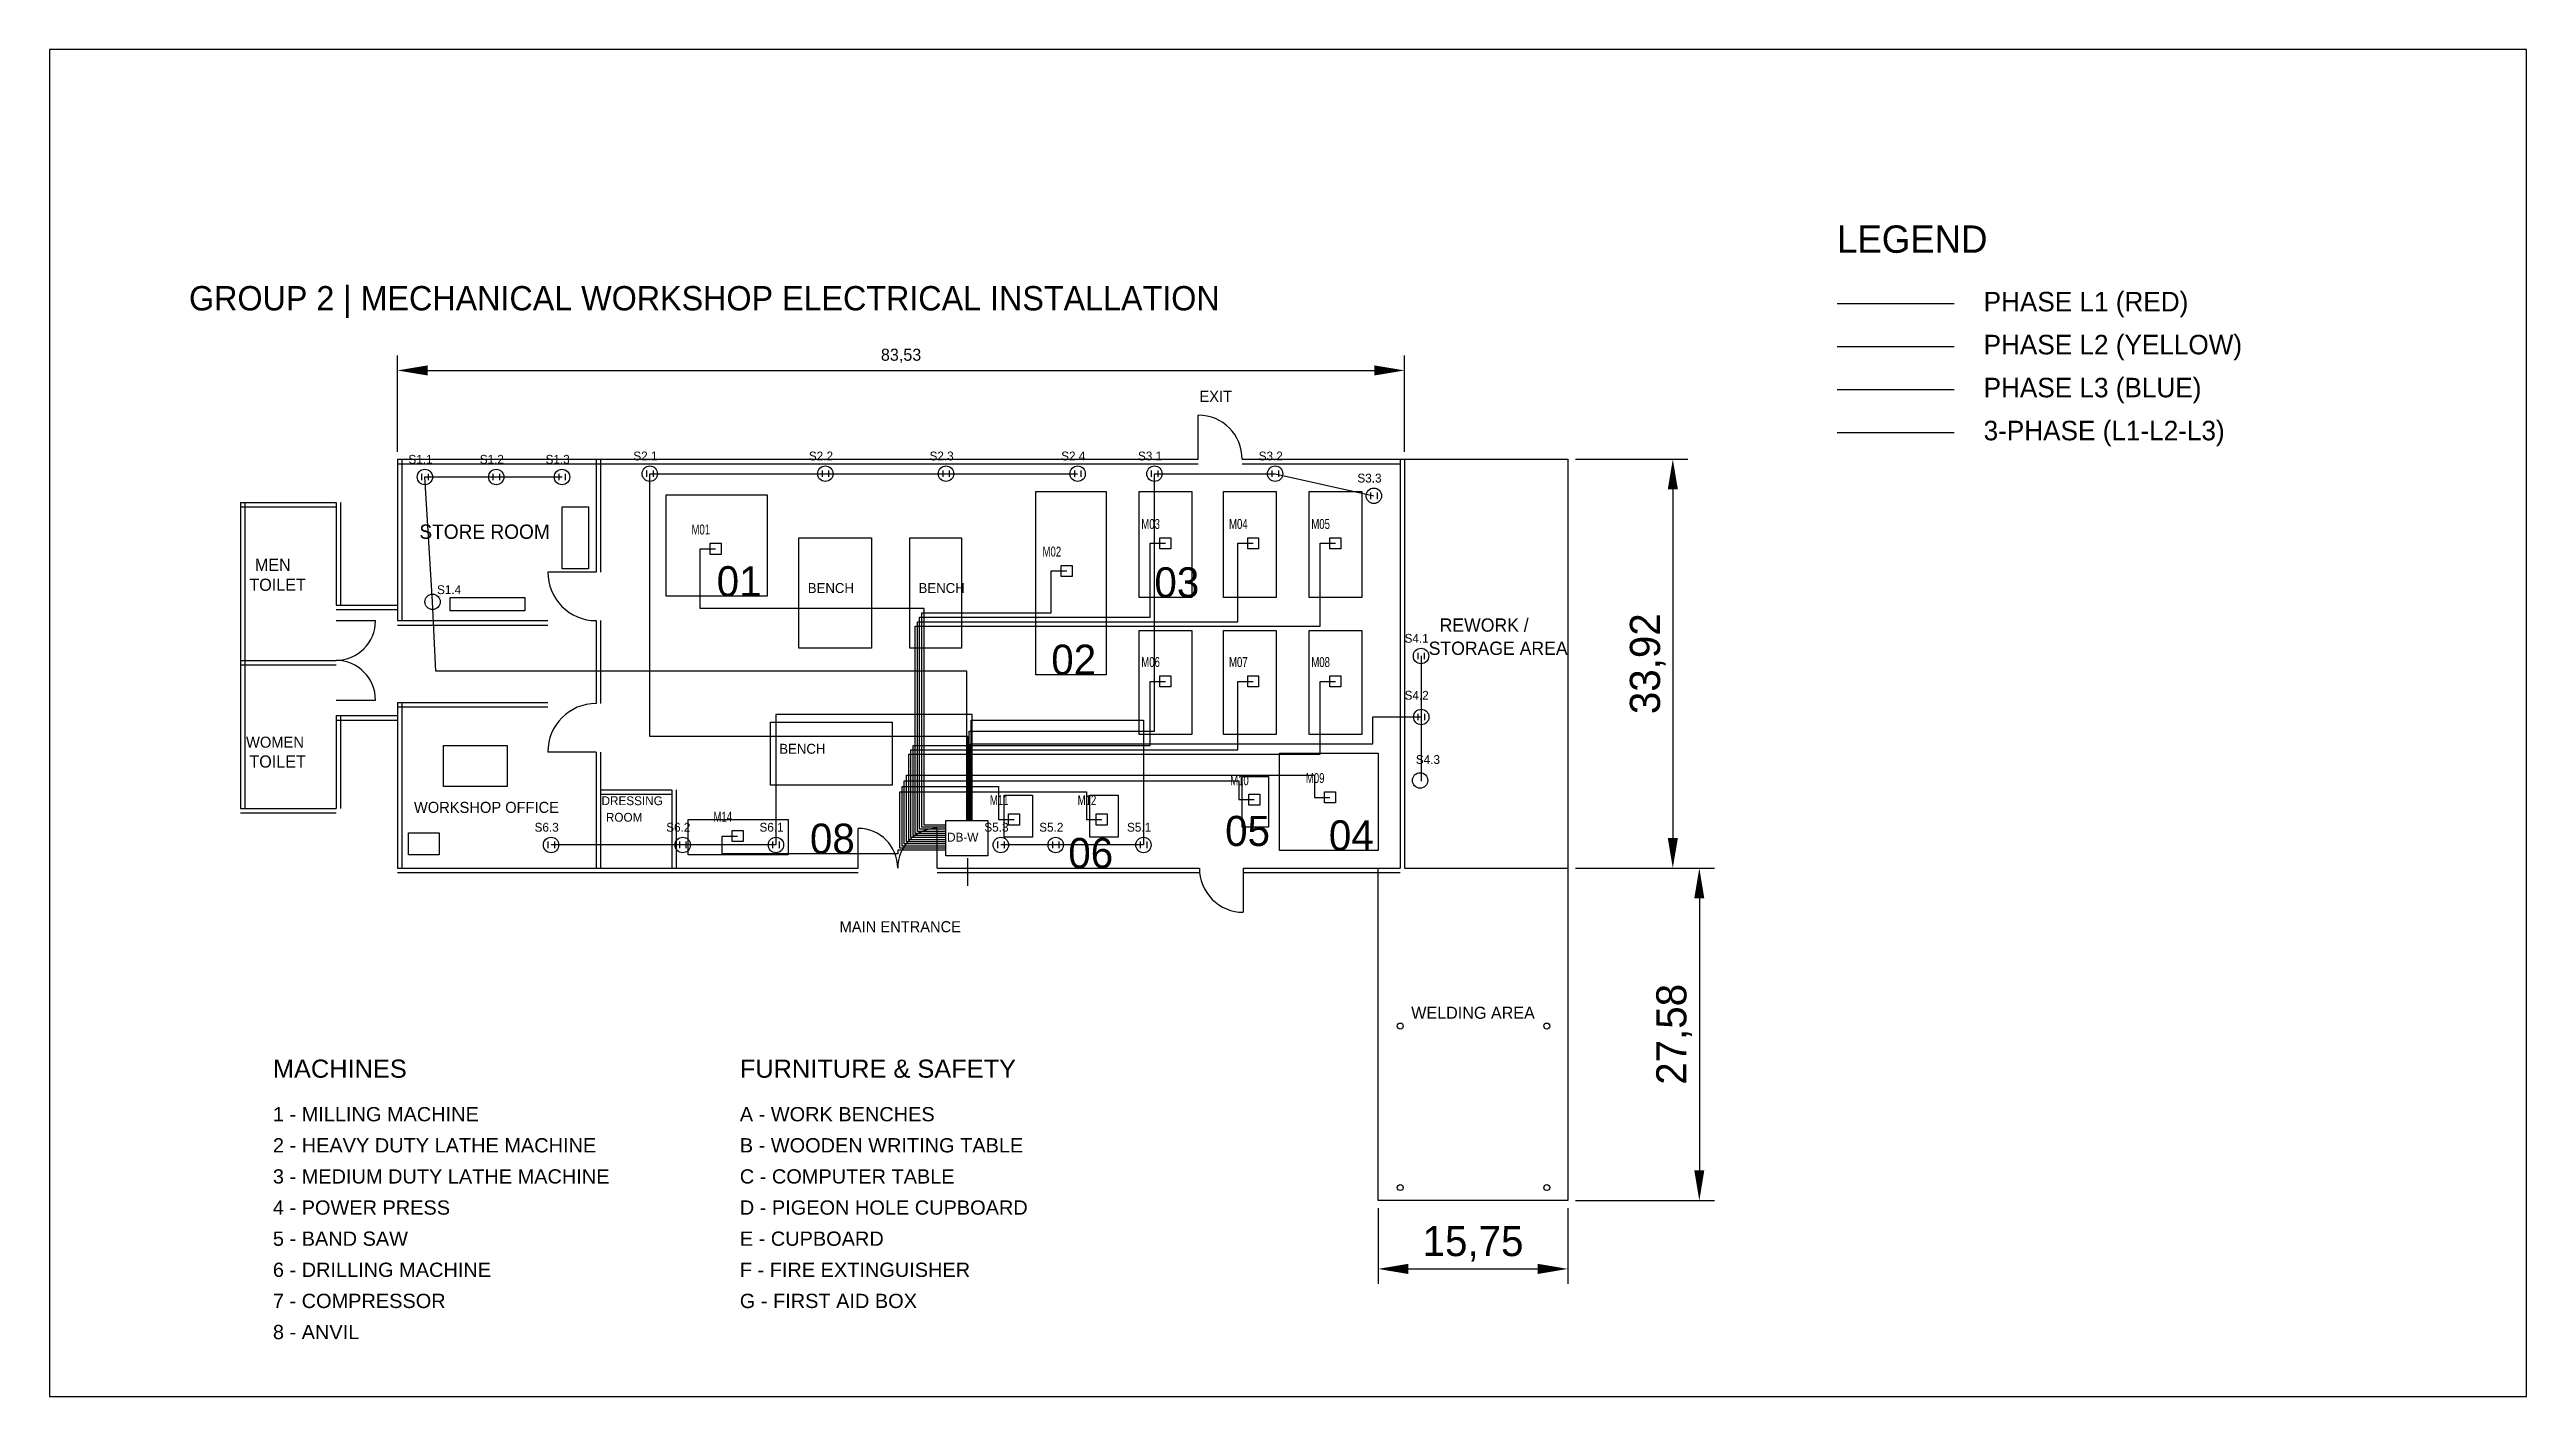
# Model space of a CAD drawing. Header units: feet. Extents: x -29 to 309, y -44 to 68.
# Drawn here: x -28.9 to 176.6, y -43.8 to 67.9 of the extents above; entities that cross this region are included whole.
import ezdxf
from ezdxf.enums import TextEntityAlignment as Align

# ---------------------------------------------------------------- set-up
doc = ezdxf.new("R2010")
doc.units = ezdxf.units.FT
doc.header["$MEASUREMENT"] = 0
for name, color, linetype in [('A-ANNO-LEGN', 7, 'Continuous'), ('ANNOTATION', 7, 'Continuous'), ('ARCH_DOORS', 8, 'Continuous'), ('ARCH_EQUIPMENT', 8, 'Continuous'), ('ARCH_LABELS', 9, 'Continuous'), ('ARCH_WALLS', 8, 'Continuous'), ('DB_FEED', 3, 'Continuous'), ('MACHINE_3PH', 6, 'Continuous'), ('SOCKET_B', 5, 'Continuous'), ('SOCKET_R', 1, 'Continuous'), ('SOCKET_Y', 2, 'Continuous'), ('TEXT', 7, 'Continuous'), ('WIRE-3PH', 4, 'Continuous'), ('WIRE-L1', 1, 'Continuous'), ('WIRE-L2', 2, 'Continuous'), ('WIRE-L3', 150, 'Continuous')]:
    doc.layers.add(name, color=color, linetype=linetype)
doc.styles.add('ARCH', font='arial.ttf')
doc.dimstyles.get("Standard").update_dxf_attribs({"dimtxt": 2.5, "dimasz": 2.5, "dimexe": 1.25, "dimexo": 0.625, "dimtad": 1, "dimtxsty": 'Standard', "dimcen": 2.5, "dimazin": 3, "dimtfac": 1, "dimtmove": 0, "dimatfit": 3, "dimarcsym": 0})

msp = doc.modelspace()

# ---------------------------------------------------------------- texts
at = {"color": 7, "char_height": 2.5, "attachment_point": 1}
for s, insert in [('01', (26.479, 25.05)), ('03', (62.784, 24.958)), ('02', (54.231, 18.542)), ('05', (68.649, 4.337)), ('08', (34.213, 3.692)), ('06', (55.642, 2.5)), ('04', (77.252, 3.967))]:
    msp.add_mtext_dynamic_manual_height_columns(s, width=11.16169, gutter_width=12.5, heights=[0], dxfattribs=dict(at, insert=insert))
at = {"layer": 'A-ANNO-LEGN', "color": 252, "true_color": 0x939598, "style": 'ARCH'}
for s, height, p in [('MACHINES', 1.5061, (-10.333, -17.39)), ('1 - MILLING MACHINE', 1.18337, (-10.333, -21.005)), ('2 - HEAVY DUTY LATHE MACHINE', 1.18337, (-10.333, -23.586)), ('B - WOODEN WRITING TABLE', 1.18337, (28.395, -23.586)), ('3 - MEDIUM DUTY LATHE MACHINE', 1.18337, (-10.333, -26.168)), ('C - COMPUTER TABLE', 1.18337, (28.395, -26.168)), ('4 - POWER PRESS', 1.18337, (-10.333, -28.75)), ('D - PIGEON HOLE CUPBOARD', 1.18337, (28.395, -28.75)), ('5 - BAND SAW', 1.18337, (-10.333, -31.332)), ('E - CUPBOARD', 1.18337, (28.395, -31.332)), ('6 - DRILLING MACHINE', 1.18337, (-10.333, -33.914)), ('F - FIRE EXTINGUISHER', 1.18337, (28.395, -33.914)), ('7 - COMPRESSOR', 1.18337, (-10.333, -36.496)), ('G - FIRST AID BOX', 1.18337, (28.395, -36.496)), ('8 - ANVIL', 1.1834, (-10.333, -39.078))]:
    msp.add_text(s, height=height, dxfattribs=at).set_placement(p)
at = {"layer": 'A-ANNO-LEGN', "color": 9, "true_color": 0xc7c8ca, "style": 'ARCH'}
for s, height, p in [('FURNITURE & SAFETY', 1.5061, (28.395, -17.39)), ('A - WORK BENCHES', 1.18337, (28.395, -21.005))]:
    msp.add_text(s, height=height, dxfattribs=at).set_placement(p)
at = {"layer": 'ANNOTATION', "width": 0.99264}
msp.add_text('GROUP 2 | MECHANICAL WORKSHOP ELECTRICAL INSTALLATION', height=2.01667, dxfattribs=at).set_placement((-17.288, 46.273))
at = {"layer": 'ARCH_LABELS', "width": 0.99264}
for s, height, p in [('EXIT', 0.9167, (66.515, 38.683)), ('STORE ROOM', 1.1917, (1.82, 27.317)), ('MEN', 1.0083, (-11.829, 24.658)), ('TOILET', 1.0083, (-12.284, 23.008)), ('BENCH', 0.825, (34.031, 22.825)), ('BENCH', 0.825, (43.221, 22.825)), ('REWORK /', 1.1, (86.442, 19.617)), ('STORAGE AREA', 1.1, (85.532, 17.692)), ('WOMEN', 0.9167, (-12.557, 9.992)), ('BENCH', 0.825, (31.665, 9.488)), ('TOILET', 1.0083, (-12.284, 8.342)), ('WORKSHOP OFFICE', 0.91667, (1.365, 4.583)), ('DRESSING', 0.7333, (16.925, 5.225)), ('ROOM', 0.7333, (17.288, 3.85)), ('MAIN ENTRANCE', 0.91667, (36.67, -5.317))]:
    msp.add_text(s, height=height, dxfattribs=at).set_placement(p)
at = {"layer": 'ARCH_LABELS'}
msp.add_text('WELDING AREA', height=1, dxfattribs=at).set_placement((89.209, -12), align=Align.MIDDLE_CENTER)
at = {"layer": 'DB_FEED', "width": 0.99264}
msp.add_text('DB-W', height=0.7333, dxfattribs=at).set_placement((45.587, 2.2))
at = {"layer": 'MACHINE_3PH', "width": 0.72}
for s, p in [('M03 ', (61.693, 28.142)), ('M04 ', (68.972, 28.142)), ('M05', (75.796, 28.142)), ('M01 ', (24.386, 27.683)), ('M02 ', (53.503, 25.85)), ('M06', (61.693, 16.683)), ('M07 ', (68.972, 16.683)), ('M08', (75.796, 16.683)), ('M10 ', (69.063, 6.875)), ('M09 ', (75.341, 7.058)), ('M14 ', (26.206, 3.85)), ('M11 ', (49.136, 5.225)), ('M12 ', (56.415, 5.225))]:
    msp.add_text(s, height=0.825, dxfattribs=at).set_placement(p)
at = {"layer": 'SOCKET_B', "width": 0.99264}
for s, p in [('S3.1', (61.42, 33.825)), ('S3.2', (71.429, 33.825)), ('S3.3', (79.618, 31.992)), ('S6.3', (11.374, 3.025)), ('S6.2', (22.293, 3.025)), ('S6.1', (30.027, 3.025))]:
    msp.add_text(s, height=0.7333, dxfattribs=at).set_placement(p)
at = {"layer": 'SOCKET_R', "width": 0.99264}
for s, p in [('S1.1', (0.91, 33.55)), ('S1.2', (6.824, 33.55)), ('S1.3', (12.284, 33.55)), ('S1.4', (3.281, 22.733)), ('S4.1', (83.531, 18.7)), ('S4.2', (83.531, 13.973)), ('S4.3', (84.469, 8.643))]:
    msp.add_text(s, height=0.7333, dxfattribs=at).set_placement(p)
at = {"layer": 'SOCKET_Y', "width": 0.99264}
for s, p in [('S2.1', (19.563, 33.825)), ('S2.2', (34.122, 33.825)), ('S2.3', (44.131, 33.825)), ('S2.4', (55.05, 33.825)), ('S5.3', (48.681, 3.025)), ('S5.2', (53.23, 3.025)), ('S5.1', (60.51, 3.025))]:
    msp.add_text(s, height=0.7333, dxfattribs=at).set_placement(p)
at = {"layer": 'TEXT'}
for s, height, p in [('LEGEND', 2.2688, (119.403, 51.051)), ('PHASE L1 (RED)', 1.62057, (131.558, 46.189)), ('PHASE L2 (YELLOW)', 1.62057, (131.558, 42.624)), ('PHASE L3 (BLUE)', 1.62057, (131.558, 39.058)), ('3-PHASE (L1-L2-L3)', 1.62057, (131.558, 35.493))]:
    msp.add_text(s, height=height, dxfattribs=at).set_placement(p)

# ---------------------------------------------------------------- blocks, each defined once
blk = doc.blocks.new('*D1')
at = {"color": 0, "lineweight": -2, "transparency": 16777216}
for p, q in [((0, 34.54), (0, 42.54)), ((2.5, 41.29), (81.03, 41.29)), ((83.53, 34.54), (83.53, 42.54))]:
    blk.add_line(p, q, dxfattribs=at)
at = {"color": 0, "transparency": 16777216}
for points in [[(2.5, 41.71), (2.5, 40.87), (0, 41.29)], [(81.03, 41.71), (81.03, 40.87), (83.53, 41.29)]]:
    blk.add_solid(points, dxfattribs=at)
at = {"layer": 'Defpoints', "color": 0, "transparency": 16777216}
for p in [(83.53, 41.29), (0, 33.92), (83.53, 33.92)]:
    blk.add_point(p, dxfattribs=at)
at = {"color": 0, "transparency": 16777216, "insert": (41.77, 42.5), "char_height": 2.5, "attachment_point": 5}
blk.add_mtext('{\\H0.4x;83,53}', dxfattribs=at)
blk = doc.blocks.new('*D3')
at = {"color": 0, "lineweight": -2, "transparency": 16777216}
for p, q in [((97.71, 33.92), (107.03, 33.92)), ((105.78, 31.42), (105.78, 2.5)), ((97.71, 0), (107.03, 0))]:
    blk.add_line(p, q, dxfattribs=at)
at = {"color": 0, "transparency": 16777216}
for points in [[(105.36, 31.42), (106.2, 31.42), (105.78, 33.92)], [(105.36, 2.5), (106.2, 2.5), (105.78, 0)]]:
    blk.add_solid(points, dxfattribs=at)
at = {"layer": 'Defpoints', "color": 0, "transparency": 16777216}
for p in [(97.08, 33.92), (97.08, 0), (105.78, 0)]:
    blk.add_point(p, dxfattribs=at)
at = {"color": 0, "transparency": 16777216, "insert": (103.7, 16.96), "char_height": 2.5, "attachment_point": 5, "rotation": 90}
blk.add_mtext('33,92', dxfattribs=at)
blk = doc.blocks.new('*D4')
at = {"color": 0, "lineweight": -2, "transparency": 16777216}
for p, q in [((97.71, 0), (109.23, 0)), ((107.98, -2.5), (107.98, -25.08)), ((97.71, -27.58), (109.23, -27.58))]:
    blk.add_line(p, q, dxfattribs=at)
at = {"color": 0, "transparency": 16777216}
for points in [[(107.56, -2.5), (108.39, -2.5), (107.98, 0)], [(107.56, -25.08), (108.39, -25.08), (107.98, -27.58)]]:
    blk.add_solid(points, dxfattribs=at)
at = {"layer": 'Defpoints', "color": 0, "transparency": 16777216}
for p in [(97.08, 0), (97.08, -27.58), (107.98, -27.58)]:
    blk.add_point(p, dxfattribs=at)
at = {"color": 0, "transparency": 16777216, "insert": (105.89, -13.79), "char_height": 2.5, "attachment_point": 5, "rotation": 90}
blk.add_mtext('27,58', dxfattribs=at)
blk = doc.blocks.new('*D5')
at = {"color": 0, "lineweight": -2, "transparency": 16777216}
for p, q in [((81.33, -28.21), (81.33, -34.5)), ((97.08, -28.21), (97.08, -34.5)), ((83.83, -33.25), (94.58, -33.25))]:
    blk.add_line(p, q, dxfattribs=at)
at = {"color": 0, "transparency": 16777216}
for points in [[(83.83, -32.83), (83.83, -33.67), (81.33, -33.25)], [(94.58, -32.83), (94.58, -33.67), (97.08, -33.25)]]:
    blk.add_solid(points, dxfattribs=at)
at = {"layer": 'Defpoints', "color": 0, "transparency": 16777216}
for p in [(81.33, -27.58), (97.08, -27.58), (97.08, -33.25)]:
    blk.add_point(p, dxfattribs=at)
at = {"color": 0, "transparency": 16777216, "insert": (89.21, -31.17), "char_height": 2.5, "attachment_point": 5}
blk.add_mtext('15,75', dxfattribs=at)

# ---------------------------------------------------------------- dimensions: what is measured, and where the dimension line sits
dim = msp.add_linear_dim(base=(83.531, 41.29), p1=(0, 33.917), p2=(83.531, 33.917), text='{\\H0.4x;<>}', dimstyle='Standard', override={"dimtxsty": 'Standard', "dimadec": 0, "dimazin": 0, "dimfxl": 1})
dim.commit()
dim.dimension.update_dxf_attribs({"geometry": '*D1', "text_midpoint": (41.765, 42.498)})
at = {"color": 7}
for base, p1, p2, picture, middle in [((105.779, 0), (97.084, 33.917), (97.084, 0), '*D3', (103.696, 16.958)), ((107.976, -27.583), (97.084, 0), (97.084, -27.583), '*D4', (105.892, -13.792))]:
    dim = msp.add_linear_dim(base=base, p1=p1, p2=p2, angle=90, dimstyle='Standard', override={"dimtxsty": 'Standard', "dimadec": 0, "dimazin": 0, "dimfxl": 1}, dxfattribs=at)
    dim.commit()
    dim.dimension.update_dxf_attribs({"geometry": picture, "text_midpoint": middle})
dim = msp.add_linear_dim(base=(97.084, -33.249), p1=(81.334, -27.583), p2=(97.084, -27.583), dimstyle='Standard', override={"dimtxsty": 'Standard', "dimadec": 0, "dimazin": 0, "dimfxl": 1}, dxfattribs=at)
dim.commit()
dim.dimension.update_dxf_attribs({"geometry": '*D5', "text_midpoint": (89.209, -31.166)})

# ---------------------------------------------------------------- linework, layer by layer
at = {"color": 7}
for p, q in [((176.583, 67.914), (-28.858, 67.914)), ((-28.858, 67.914), (-28.858, 65.171)), ((176.583, -43.833), (176.583, 67.914)), ((-28.858, 65.171), (-28.858, -43.833)), ((83.531, 0), (97.084, 0)), ((-28.858, -43.833), (176.583, -43.833)), ((176.583, -43.833), (176.583, -43.833))]:
    msp.add_line(p, q, dxfattribs=at)
at = {"color": 6}
msp.add_line((119.403, 36.141), (129.127, 36.141), dxfattribs=at)
at = {"color": 1}
for p, q in [((2.912, 22.092), (2.275, 32.45)), ((2.275, 32.45), (8.189, 32.45)), ((8.189, 32.45), (13.649, 32.45)), ((3.191, 16.333), (2.912, 22.092)), ((84.896, 17.6), (84.896, 12.531)), ((47.225, 16.333), (3.191, 16.333)), ((47.225, 3.942), (47.225, 16.333)), ((84.896, 12.531), (80.874, 12.531)), ((80.874, 12.531), (80.874, 10.289)), ((84.896, 12.531), (84.896, 7.213)), ((47.589, 10.289), (47.497, 10.289)), ((47.497, 10.289), (47.497, 3.942)), ((80.874, 10.289), (47.589, 10.289))]:
    msp.add_line(p, q, dxfattribs=at)
at = {"layer": 'ARCH_DOORS'}
for points in [[(66.424, 33.917), (66.424, 37.583)], [(16.47, 24.567), (12.466, 24.567)], [(-5.096, 20.533), (-1.82, 20.533)], [(-5.096, 13.933), (-1.82, 13.933)], [(16.47, 9.625), (12.466, 9.625)], [(38.217, 0), (38.217, 3.3)], [(44.768, 0), (44.768, 3.3)], [(70.155, 0), (70.155, -3.667)]]:
    msp.add_lwpolyline(points, dxfattribs=at)
for centre, major_axis, start_param, end_param in [((66.424, 33.917), (0, 3.667), 4.712389, 6.2831853), ((16.47, 24.567), (0, 4.033), 1.5707963, 3.1415927), ((-5.096, 20.533), (0, 3.3), 3.1415927, 4.712389), ((-5.096, 13.933), (0, 3.3), 4.712389, 6.2831853), ((16.47, 9.625), (0, 4.033), 0, 1.5707963), ((38.217, 0), (0, 3.3), 4.712389, 6.2831853), ((44.768, 0), (0, 3.3), 0, 1.5707963), ((70.155, 0), (0, 3.667), 1.5707963, 3.1415927)]:
    msp.add_ellipse(centre, major_axis=major_axis, ratio=0.9926397, start_param=start_param, end_param=end_param, dxfattribs=at)
at = {"layer": 'ARCH_EQUIPMENT'}
for points in [[(22.293, 30.983), (30.664, 30.983), (30.664, 22.55), (22.293, 22.55), (22.293, 30.983)], [(52.957, 31.258), (58.781, 31.258), (58.781, 16.042), (52.957, 16.042), (52.957, 31.258)], [(61.511, 31.258), (65.878, 31.258), (65.878, 22.458), (61.511, 22.458), (61.511, 31.258)], [(68.517, 31.258), (72.885, 31.258), (72.885, 22.458), (68.517, 22.458), (68.517, 31.258)], [(75.614, 31.258), (79.982, 31.258), (79.982, 22.458), (75.614, 22.458), (75.614, 31.258)], [(13.649, 29.975), (15.833, 29.975), (15.833, 24.842), (13.649, 24.842), (13.649, 29.975)], [(33.303, 27.408), (39.309, 27.408), (39.309, 18.242), (33.303, 18.242), (33.303, 27.408)], [(42.493, 27.408), (46.77, 27.408), (46.77, 18.242), (42.493, 18.242), (42.493, 27.408)], [(4.368, 22.458), (10.555, 22.458), (10.555, 21.358), (4.368, 21.358), (4.368, 22.458)], [(61.511, 19.708), (65.878, 19.708), (65.878, 11.092), (61.511, 11.092), (61.511, 19.708)], [(68.517, 19.708), (72.885, 19.708), (72.885, 11.092), (68.517, 11.092), (68.517, 19.708)], [(75.614, 19.708), (79.982, 19.708), (79.982, 11.092), (75.614, 11.092), (75.614, 19.708)], [(30.937, 12.1), (41.037, 12.1), (41.037, 6.875), (30.937, 6.875), (30.937, 12.1)], [(3.822, 10.175), (9.099, 10.175), (9.099, 6.783), (3.822, 6.783), (3.822, 10.175)], [(73.158, 9.533), (81.347, 9.533), (81.347, 1.467), (73.158, 1.467), (73.158, 9.533)], [(70.064, 7.608), (72.248, 7.608), (72.248, 3.392), (70.064, 3.392), (70.064, 7.608)], [(50.319, 6.05), (52.684, 6.05), (52.684, 2.567), (50.319, 2.567), (50.319, 6.05)], [(57.416, 6.05), (59.782, 6.05), (59.782, 2.567), (57.416, 2.567), (57.416, 6.05)], [(0.91, 2.933), (3.458, 2.933), (3.458, 1.1), (0.91, 1.1), (0.91, 2.933)], [(24.113, 4.033), (32.393, 4.033), (32.393, 1.1), (24.113, 1.1), (24.113, 4.033)]]:
    msp.add_lwpolyline(points, dxfattribs=at)
at = {"layer": 'ARCH_WALLS'}
for points in [[(0, 33.917), (66.424, 33.917)], [(0, 33.917), (0, 20.533)], [(0, 33.55), (66.424, 33.55)], [(0.364, 33.917), (0.364, 20.533)], [(16.47, 33.917), (16.47, 24.567)], [(16.834, 33.917), (16.834, 24.567)], [(70.064, 33.917), (83.167, 33.917)], [(70.064, 33.55), (83.167, 33.55)], [(83.167, 33.917), (97.084, 33.917), (97.084, -27.583), (81.334, -27.583), (81.334, 0)], [(83.167, 33.917), (83.167, 0)], [(83.531, 33.917), (83.531, 0)], [(-13.012, 30.342), (-5.096, 30.342)], [(-13.012, 30.342), (-13.012, 4.95)], [(-13.012, 29.975), (-5.096, 29.975)], [(-12.648, 30.342), (-12.648, 4.95)], [(-5.096, 30.342), (-5.096, 21.817)], [(-4.732, 30.342), (-4.732, 21.817)], [(-5.096, 21.817), (0, 21.817)], [(-5.096, 21.45), (0, 21.45)], [(0, 20.533), (12.466, 20.533)], [(0, 20.167), (12.466, 20.167)], [(16.47, 20.533), (16.47, 13.658)], [(16.834, 20.533), (16.834, 13.658)], [(-13.012, 17.233), (-5.096, 17.233)], [(-13.012, 16.867), (-5.096, 16.867)], [(-5.096, 12.65), (-5.096, 4.95)], [(-5.096, 12.65), (0, 12.65)], [(-4.732, 12.65), (-4.732, 4.95)], [(0, 13.75), (0, 0)], [(0, 13.75), (12.466, 13.75)], [(0, 13.383), (12.466, 13.383)], [(0.364, 13.75), (0.364, 0)], [(-5.096, 12.283), (0, 12.283)], [(16.47, 9.625), (16.47, 0)], [(16.834, 9.625), (16.834, 0)], [(16.834, 6.508), (22.748, 6.508)], [(22.748, 6.508), (22.748, 0)], [(23.112, 6.508), (23.112, 0)], [(-13.012, 4.95), (-5.096, 4.95)], [(-13.012, 4.583), (-5.096, 4.583)], [(16.834, 6.142), (22.748, 6.142)], [(0, 0), (38.217, 0)], [(44.768, 0), (66.515, 0)], [(70.155, 0), (83.167, 0)], [(0, -0.367), (38.217, -0.367)], [(44.768, -0.367), (66.515, -0.367)], [(70.155, -0.367), (83.167, -0.367)]]:
    msp.add_lwpolyline(points, dxfattribs=at)
for centre in [(83.17, -13.1), (95.33, -13.1), (83.17, -26.5), (95.33, -26.5)]:
    msp.add_circle(centre, 0.25, dxfattribs=at)
at = {"layer": 'DB_FEED'}
for points in [[(45.496, 3.942), (48.954, 3.942), (48.954, 1.008), (45.496, 1.008), (45.496, 3.942)], [(47.316, -1.467), (47.316, 0.825)]]:
    msp.add_lwpolyline(points, dxfattribs=at)
at = {"layer": 'MACHINE_3PH'}
for points in [[(25.933, 26.95), (26.843, 26.95), (26.843, 26.033), (25.933, 26.033), (25.933, 26.95)], [(45.496, 2.878), (42.948, 2.878), (42.948, 20.075), (76.524, 20.075), (76.524, 26.95), (77.798, 26.95)], [(45.496, 3.052), (43.13, 3.052), (43.13, 20.442), (69.7, 20.442), (69.7, 26.95), (70.974, 26.95)], [(45.496, 3.227), (43.312, 3.227), (43.312, 20.808), (62.42, 20.808), (62.42, 26.95), (63.694, 26.95)], [(63.239, 27.408), (64.149, 27.408), (64.149, 26.492), (63.239, 26.492), (63.239, 27.408)], [(70.519, 27.408), (71.429, 27.408), (71.429, 26.492), (70.519, 26.492), (70.519, 27.408)], [(77.343, 27.408), (78.253, 27.408), (78.253, 26.492), (77.343, 26.492), (77.343, 27.408)], [(45.496, 3.575), (43.676, 3.575), (43.676, 21.542), (25.114, 21.542), (25.114, 26.492), (26.388, 26.492)], [(45.496, 3.401), (43.494, 3.401), (43.494, 21.175), (54.231, 21.175), (54.231, 24.658), (55.505, 24.658)], [(55.05, 25.117), (55.96, 25.117), (55.96, 24.2), (55.05, 24.2), (55.05, 25.117)], [(45.496, 2.356), (42.402, 2.356), (42.402, 9.442), (76.524, 9.442), (76.524, 15.492), (77.798, 15.492)], [(45.496, 2.53), (42.584, 2.53), (42.584, 9.808), (69.7, 9.808), (69.7, 15.492), (70.974, 15.492)], [(45.496, 2.704), (42.766, 2.704), (42.766, 10.175), (62.42, 10.175), (62.42, 15.492), (63.694, 15.492)], [(63.239, 15.95), (64.149, 15.95), (64.149, 15.033), (63.239, 15.033), (63.239, 15.95)], [(70.519, 15.95), (71.429, 15.95), (71.429, 15.033), (70.519, 15.033), (70.519, 15.95)], [(77.343, 15.95), (78.253, 15.95), (78.253, 15.033), (77.343, 15.033), (77.343, 15.95)], [(45.496, 1.659), (41.674, 1.659), (41.674, 6.325), (57.143, 6.325), (57.143, 4.033), (58.417, 4.033)], [(45.496, 1.833), (41.856, 1.833), (41.856, 6.783), (49.864, 6.783), (49.864, 4.033), (51.137, 4.033)], [(45.496, 2.007), (42.038, 2.007), (42.038, 7.242), (69.791, 7.242), (69.791, 5.683), (71.065, 5.683)], [(45.496, 2.182), (42.22, 2.182), (42.22, 7.7), (76.069, 7.7), (76.069, 5.867), (77.343, 5.867)], [(76.888, 6.325), (77.798, 6.325), (77.798, 5.408), (76.888, 5.408), (76.888, 6.325)], [(50.683, 4.492), (51.592, 4.492), (51.592, 3.575), (50.683, 3.575), (50.683, 4.492)], [(57.962, 4.492), (58.872, 4.492), (58.872, 3.575), (57.962, 3.575), (57.962, 4.492)], [(70.61, 6.142), (71.52, 6.142), (71.52, 5.225), (70.61, 5.225), (70.61, 6.142)], [(45.496, 1.485), (41.492, 1.485), (41.492, 1.192), (26.934, 1.192), (26.934, 2.658), (28.208, 2.658)], [(27.753, 3.117), (28.662, 3.117), (28.662, 2.2), (27.753, 2.2), (27.753, 3.117)]]:
    msp.add_lwpolyline(points, dxfattribs=at)
at = {"layer": 'SOCKET_B'}
for points in [[(62.511, 33), (62.511, 32.45)], [(63.057, 33), (63.057, 32.45)], [(72.521, 33), (72.521, 32.45)], [(73.067, 33), (73.067, 32.45)], [(47.407, 3.942), (47.407, 11.367), (62.784, 11.367), (62.784, 32.725), (72.794, 32.725), (80.983, 30.892)], [(80.71, 31.167), (80.71, 30.617)], [(81.256, 31.167), (81.256, 30.617)], [(47.68, 3.942), (47.68, 12.742), (31.392, 12.742), (31.392, 1.925), (23.658, 1.925), (12.739, 1.925)], [(12.466, 2.2), (12.466, 1.65)], [(13.012, 2.2), (13.012, 1.65)], [(23.385, 2.2), (23.385, 1.65)], [(23.931, 2.2), (23.931, 1.65)], [(31.119, 2.2), (31.119, 1.65)], [(31.665, 2.2), (31.665, 1.65)]]:
    msp.add_lwpolyline(points, dxfattribs=at)
for centre in [(62.784, 32.725), (72.794, 32.725), (80.983, 30.892), (12.739, 1.925), (23.658, 1.925), (31.392, 1.925)]:
    msp.add_ellipse(centre, major_axis=(0, 0.642), ratio=0.9926397, dxfattribs=at)
at = {"layer": 'SOCKET_R'}
for points in [[(2.002, 32.725), (2.002, 32.175)], [(2.548, 32.725), (2.548, 32.175)], [(7.916, 32.725), (7.916, 32.175)], [(8.462, 32.725), (8.462, 32.175)], [(13.376, 32.725), (13.376, 32.175)], [(13.922, 32.725), (13.922, 32.175)], [(84.623, 17.875), (84.623, 17.325)], [(85.168, 17.875), (85.168, 17.325)], [(84.642, 12.813), (84.642, 12.263)], [(85.188, 12.813), (85.188, 12.263)]]:
    msp.add_lwpolyline(points, dxfattribs=at)
for centre in [(2.275, 32.45), (8.189, 32.45), (13.649, 32.45), (2.912, 22.092), (84.896, 17.6), (84.915, 12.538), (84.819, 7.275)]:
    msp.add_ellipse(centre, major_axis=(0, 0.642), ratio=0.9926397, dxfattribs=at)
at = {"layer": 'SOCKET_Y'}
for points in [[(20.655, 33), (20.655, 32.45)], [(21.201, 33), (21.201, 32.45)], [(35.214, 33), (35.214, 32.45)], [(35.76, 33), (35.76, 32.45)], [(45.223, 33), (45.223, 32.45)], [(45.769, 33), (45.769, 32.45)], [(56.142, 33), (56.142, 32.45)], [(56.688, 33), (56.688, 32.45)], [(47.316, 3.942), (47.316, 10.908), (20.928, 10.908), (20.928, 32.725), (35.487, 32.725), (45.496, 32.725), (56.415, 32.725)], [(47.589, 3.942), (47.589, 12.283), (61.875, 12.283), (61.875, 1.925), (54.595, 1.925), (50.046, 1.925)], [(49.773, 2.2), (49.773, 1.65)], [(50.319, 2.2), (50.319, 1.65)], [(54.322, 2.2), (54.322, 1.65)], [(54.868, 2.2), (54.868, 1.65)], [(61.602, 2.2), (61.602, 1.65)], [(62.148, 2.2), (62.148, 1.65)]]:
    msp.add_lwpolyline(points, dxfattribs=at)
for centre in [(20.928, 32.725), (35.487, 32.725), (45.496, 32.725), (56.415, 32.725), (50.046, 1.925), (54.595, 1.925), (61.875, 1.925)]:
    msp.add_ellipse(centre, major_axis=(0, 0.642), ratio=0.9926397, dxfattribs=at)
at = {"layer": 'WIRE-3PH', "lineweight": 25}
msp.add_line((119.403, 36.141), (129.127, 36.141), dxfattribs=at)
at = {"layer": 'WIRE-L1', "lineweight": 25}
msp.add_line((119.403, 46.837), (129.127, 46.837), dxfattribs=at)
at = {"layer": 'WIRE-L2', "lineweight": 25}
msp.add_line((119.403, 43.272), (129.127, 43.272), dxfattribs=at)
at = {"layer": 'WIRE-L3', "lineweight": 25}
msp.add_line((119.403, 39.707), (129.127, 39.707), dxfattribs=at)

msp.set_redraw_order([(e.dxf.handle, doc.entitydb.next_handle()) for e in msp.query("TEXT MTEXT ATTDEF DIMENSION ARC_DIMENSION")])  # texts and dimensions are drawn at this point

doc.saveas('drawing.dxf')
